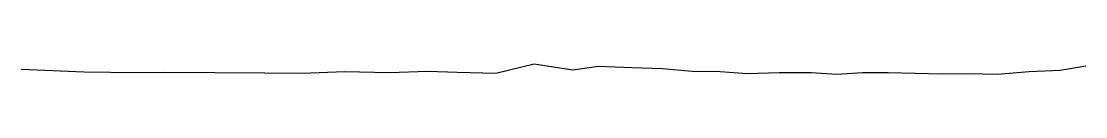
# Model space of a CAD drawing. Header units: metres. Extents: x -148477 to 168932, y -55673 to -2736.
# Drawn here: x -62973.2 to -62765.7, y -21775.4 to -21773.3 of the extents above; entities that cross this region are included whole.
import ezdxf

# ---------------------------------------------------------------- set-up
doc = ezdxf.new("R2010")
doc.units = ezdxf.units.M

msp = doc.modelspace()

# ---------------------------------------------------------------- linework, layer by layer
at = {"color": 6, "linetype": 'Continuous', "lineweight": -3, "ltscale": 0.5}
for p, q in [((-62973.1572, -21774.3536), (-62960.9072, -21774.8936)), ((-62960.9072, -21774.8936), (-62950.6572, -21775.0136)), ((-62950.6572, -21775.0136), (-62945.1572, -21774.9336)), ((-62945.1572, -21774.9336), (-62925.6572, -21775.1036)), ((-62918.4072, -21775.1636), (-62910.1572, -21774.8536)), ((-62910.1572, -21774.8536), (-62901.4072, -21775.0536)), ((-62901.4072, -21775.0536), (-62893.9072, -21774.7936)), ((-62893.9072, -21774.7936), (-62888.1572, -21774.9336)), ((-62888.1572, -21774.9336), (-62880.6572, -21775.1736)), ((-62880.6572, -21775.1736), (-62873.1572, -21773.3036)), ((-62873.1572, -21773.3036), (-62865.6572, -21774.4836)), ((-62865.6572, -21774.4836), (-62860.6572, -21773.7936)), ((-62860.6572, -21773.7936), (-62854.1572, -21774.0336)), ((-62854.1572, -21774.0336), (-62848.1572, -21774.2636)), ((-62848.1572, -21774.2636), (-62842.4072, -21774.7836)), ((-62842.4072, -21774.7836), (-62836.9072, -21774.8136)), ((-62836.9072, -21774.8136), (-62831.6572, -21775.1936)), ((-62814.1572, -21775.3336), (-62809.1572, -21775.0336)), ((-62809.1572, -21775.0336), (-62804.1572, -21775.0336)), ((-62804.1572, -21775.0336), (-62793.6572, -21775.3136)), ((-62782.9072, -21775.3836), (-62776.6572, -21774.8536)), ((-62776.6572, -21774.8536), (-62770.6572, -21774.5636)), ((-62770.6572, -21774.5636), (-62765.6572, -21773.7236)), ((-62925.6572, -21775.1036), (-62918.4072, -21775.1636)), ((-62831.6572, -21775.1936), (-62825.4072, -21775.0536)), ((-62825.4072, -21775.0536), (-62819.1572, -21775.0536)), ((-62819.1572, -21775.0536), (-62814.1572, -21775.3336)), ((-62793.6572, -21775.3136), (-62788.6572, -21775.2236)), ((-62788.6572, -21775.2236), (-62782.9072, -21775.3836))]:
    msp.add_line(p, q, dxfattribs=at)

doc.saveas('drawing.dxf')
